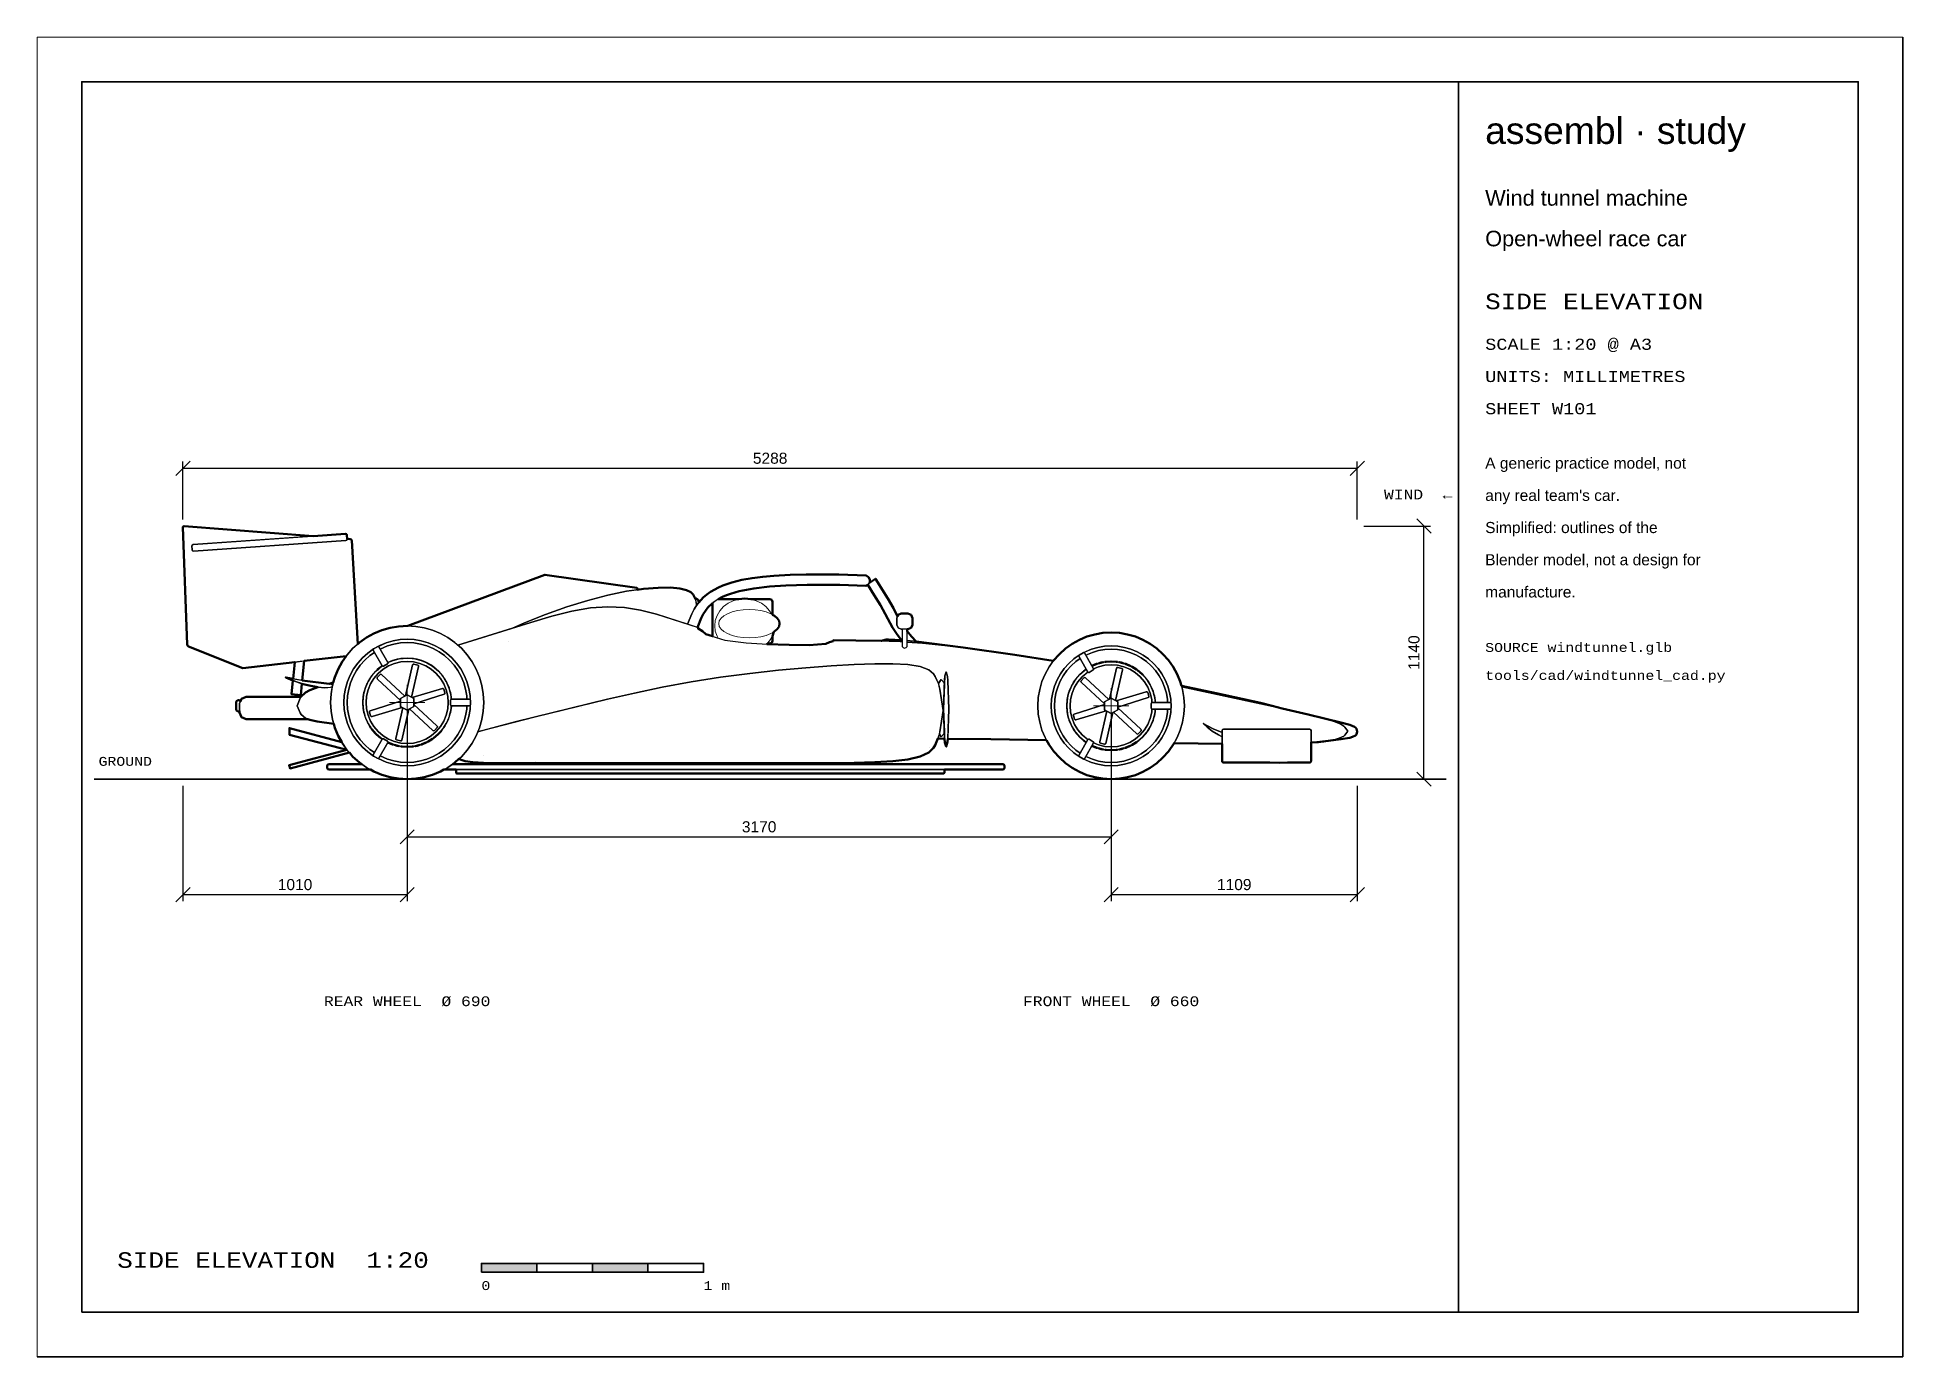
# Paper-space layout 'W101 Side elevation' of a CAD drawing. Header units: millimetres. Extents: x 0 to 420, y 0 to 297.
# The model-space entities are those that its viewports show. They can reach past a viewport. Long polylines and large blocks are cut down to what shows.
import ezdxf
from ezdxf.enums import TextEntityAlignment as Align

# ---------------------------------------------------------------- set-up
doc = ezdxf.new("R2010")
doc.units = ezdxf.units.MM
for name, color, linetype, lineweight in [('A-ANNO-DIMS', 7, 'Continuous', 18), ('A-ANNO-GRND', 8, 'Continuous', 35), ('A-ANNO-TEXT', 7, 'Continuous', 25), ('A-ANNO-TTLB', 7, 'Continuous', 35), ('CAR-BODY', 6, 'Continuous', 25), ('CAR-DRVR', 4, 'Continuous', 18), ('CAR-FLOR', 3, 'Continuous', 25), ('CAR-HALO', 5, 'Continuous', 25), ('CAR-OUTL', 7, 'Continuous', 50), ('CAR-SUSP', 9, 'Continuous', 18), ('CAR-WHEL', 8, 'Continuous', 25), ('CAR-WING', 1, 'Continuous', 25)]:
    doc.layers.add(name, color=color, linetype=linetype, lineweight=lineweight)
doc.styles.add('ASSEMBL', font='arial.ttf')
doc.styles.add('ASSEMBL-MONO', font='cour.ttf')
doc.dimstyles.new('A20', dxfattribs={"dimscale": 20, "dimtxt": 2.5, "dimasz": 2, "dimexe": 1.5, "dimexo": 1.5, "dimgap": 1, "dimtad": 1, "dimdec": 0, "dimtxsty": 'ASSEMBL', "dimtsz": 1.6, "dimcen": 2.5, "dimclrd": 256, "dimclre": 256, "dimclrt": 256, "dimazin": 3, "dimtfac": 1, "dimtmove": 0, "dimatfit": 3})

psp = doc.layouts.new('W101 Side elevation')

msp = doc.modelspace()

# ---------------------------------------------------------------- texts
at = {"layer": 'A-ANNO-TEXT', "style": 'ASSEMBL-MONO'}
for s, height, p in [('WIND  ←', 44, (2778.6, 1259.5)), ('GROUND', 40, (-3009.8, 60)), ('SIDE ELEVATION  1:20', 70, (-2925.6, -2200.2)), ('0', 40, (-1285.6, -2300.2)), ('1 m', 40, (-285.6, -2300.2))]:
    msp.add_text(s, height=height, dxfattribs=at).set_placement(p)
for s, p in [('REAR WHEEL  %%c 690', (-1620, -1000)), ('FRONT WHEEL  %%c 660', (1550, -1000))]:
    msp.add_text(s, height=44, dxfattribs=at).set_placement(p, align=Align.MIDDLE_CENTER)
at = {"layer": 'A-ANNO-TTLB'}
for s, height, style, p in [('assembl · study', 120, 'ASSEMBL', (3234.4, 2859.8)), ('Wind tunnel machine', 70, 'ASSEMBL', (3234.4, 2581.8)), ('Open-wheel race car', 70, 'ASSEMBL', (3234.4, 2398.8)), ('SIDE ELEVATION', 70, 'ASSEMBL-MONO', (3234.4, 2115.8)), ('SCALE 1:20 @ A3', 50, 'ASSEMBL-MONO', (3234.4, 1932.8)), ('UNITS: MILLIMETRES', 50, 'ASSEMBL-MONO', (3234.4, 1787.8)), ('SHEET W101', 50, 'ASSEMBL-MONO', (3234.4, 1642.8)), ('A generic practice model, not', 50, 'ASSEMBL', (3234.4, 1397.8)), ("any real team's car.", 50, 'ASSEMBL', (3234.4, 1252.8)), ('Simplified: outlines of the', 50, 'ASSEMBL', (3234.4, 1107.8)), ('Blender model, not a design for', 50, 'ASSEMBL', (3234.4, 962.8)), ('manufacture.', 50, 'ASSEMBL', (3234.4, 817.8)), ('SOURCE windtunnel.glb', 40, 'ASSEMBL-MONO', (3234.4, 572.8)), ('tools/cad/windtunnel_cad.py', 40, 'ASSEMBL-MONO', (3234.4, 446.8))]:
    msp.add_text(s, height=height, dxfattribs=dict(at, style=style)).set_placement(p)

# ---------------------------------------------------------------- dimensions: what is measured, and where the dimension line sits
at = {"layer": 'A-ANNO-DIMS'}
for base, p1, p2 in [((-2629.8, 1399.5), (-2629.8, 1139.5), (2658.6, 1139.5)), ((-1620, -260), (-1620, 345), (1550, 330)), ((-2629.8, -520), (-2629.8, 0), (-1620, 0)), ((1550, -520), (1550, 0), (2658.6, 0))]:
    msp.add_linear_dim(base=base, p1=p1, p2=p2, dimstyle='A20', dxfattribs=at).render()
msp.add_linear_dim(base=(2958.6249, 0), p1=(2658.6249, 0), p2=(2658.6249, 1139.5278), angle=90, dimstyle='A20', dxfattribs=at).render()

# ---------------------------------------------------------------- hatches: boundary and pattern name
at = {"layer": 'A-ANNO-TTLB'}
for points in [[(-1285.6, -2220.2), (-1035.6, -2220.2), (-1035.6, -2180.2), (-1285.6, -2180.2)], [(-785.6, -2220.2), (-535.6, -2220.2), (-535.6, -2180.2), (-785.6, -2180.2)]]:
    msp.add_hatch(color=7, dxfattribs=at).paths.add_polyline_path(points)

# ---------------------------------------------------------------- linework, layer by layer
at = {"layer": 'A-ANNO-DIMS'}
for p, q in [((-1620, 265), (-1620, 425)), ((-1700, 345), (-1540, 345)), ((1550, 250), (1550, 410)), ((1470, 330), (1630, 330))]:
    msp.add_line(p, q, dxfattribs=at)
at = {"layer": 'A-ANNO-GRND'}
msp.add_line((-3029.8, 0), (3058.6, 0), dxfattribs=at)
at = {"layer": 'A-ANNO-TTLB'}
for points in [[(-3285.6, -2600.2), (5114.4, -2600.2), (5114.4, 3339.8), (-3285.6, 3339.8)], [(-3085.6, -2400.2), (4914.4, -2400.2), (4914.4, 3139.8), (-3085.6, 3139.8)], [(3114.4, -2400.2), (4914.4, -2400.2), (4914.4, 3139.8), (3114.4, 3139.8)], [(-1285.6, -2220.2), (-1035.6, -2220.2), (-1035.6, -2180.2), (-1285.6, -2180.2)], [(-1035.6, -2220.2), (-785.6, -2220.2), (-785.6, -2180.2), (-1035.6, -2180.2)], [(-785.6, -2220.2), (-535.6, -2220.2), (-535.6, -2180.2), (-785.6, -2180.2)], [(-535.6, -2220.2), (-285.6, -2220.2), (-285.6, -2180.2), (-535.6, -2180.2)]]:
    msp.add_lwpolyline(points, close=True, dxfattribs=at)
at = {"layer": 'CAR-BODY'}
for points in [[(-1000, 920), (-585.9, 860.8), (-582.5, 858.9), (-584.9, 852.7), (-632.6, 845.9), (-716.7, 828.8), (-806.9, 804.8), (-901, 775), (-996.7, 740.7), (-1091.7, 703.3), (-1145.5, 680.2), (-1392, 603.2), (-1404.9, 614.7), (-1436.4, 637.1), (-1470.3, 655.8), (-1506.1, 670.6), (-1543.2, 681.4), (-1581.4, 687.8), (-1616.6, 689.8), (-1000, 920)], [(-1091.7, 703.3), (-996.7, 740.7), (-901, 775), (-806.9, 804.8), (-716.7, 828.8), (-632.6, 845.9), (-556.5, 856.7), (-490, 861.9), (-435, 862.2), (-392.6, 858.5), (-362.2, 851.2), (-342.6, 841), (-332.5, 830.9), (-322.1, 809.8), (-316.5, 782), (-327.4, 765), (-338.6, 744), (-357.9, 697.1), (-496.7, 742.5), (-568.8, 760.7), (-641.5, 772.2), (-716.3, 775.9), (-795, 770.7), (-879, 756.2), (-968.5, 733.9), (-1063.4, 705.9), (-1145.5, 680.2), (-1091.7, 703.3)], [(-1392, 603.2), (-1063.4, 705.9), (-968.5, 733.9), (-879, 756.2), (-795, 770.7), (-716.3, 775.9), (-641.5, 772.2), (-568.8, 760.7), (-496.7, 742.5), (-310, 682), (-310, 678), (-290.9, 666.2), (-274.9, 652.9), (-267.3, 650), (-190, 626.2), (-93, 614.1), (2.1, 607.8), (100.3, 604.7), (190, 603.5), (265.8, 609.6), (281, 616), (298.1, 621.2), (299.6, 624.9), (500, 623), (600, 618.9), (608.6, 618.3), (608.6, 597), (612.9, 592.1), (620, 590.2), (627.1, 592.1), (631.4, 597), (631.4, 616.6), (700.1, 611.7), (801, 601.6), (903.5, 589.1), (1115.9, 559.4), (1225, 542.5), (1289.3, 531.9), (1270.6, 505.6), (1252.7, 473.2), (1238.5, 439), (1228.3, 403.4), (1222.1, 366.9), (1220, 330), (1222.1, 293.1), (1228.3, 256.6), (1238.5, 221), (1252.7, 186.8), (1258.8, 175.7), (1008.3, 180.1), (814.8, 181.9), (819.3, 315), (815.1, 443.6), (813.7, 461.5), (807.5, 483.7), (801.2, 464.8), (799.2, 425.5), (797.5, 434), (785, 448.9), (772.2, 430.6), (757.3, 462.1), (750, 473.8), (728.4, 492.2), (689.5, 507.7), (635.1, 516.2), (566.7, 519.4), (485.5, 519.1), (392.7, 515.8), (288.9, 509.8), (175, 501.1), (52.1, 489.9), (-77.1, 475.8), (-209.4, 458.7), (-341.7, 438.1), (-471.2, 414.1), (-596.9, 387.5), (-717.8, 359.8), (-1133.6, 257.6), (-1302.1, 212.4), (-1294.4, 231.1), (-1283.6, 268.2), (-1277.2, 306.4), (-1275, 345), (-1277.2, 383.6), (-1283.6, 421.8), (-1294.4, 458.9), (-1309.2, 494.7), (-1327.9, 528.6), (-1350.3, 560.1), (-1376, 589), (-1392, 603.2)], [(-320, 814.7), (-310, 807.7), (-306.8, 794.9), (-316.5, 782), (-319.4, 799.7), (-323.4, 812.6), (-320, 814.7)], [(-320, 812.2), (-320, 812.2), (-320, 812.2), (-320, 812.2)], [(605, 745), (635, 745), (649.1, 739.1), (655, 725), (655, 695), (649.1, 680.9), (635, 675), (605, 675), (590.9, 680.9), (585, 695), (585, 725), (590.9, 739.1), (605, 745)], [(-1163.3, 618.9), (-1163.3, 618.9), (-1163.3, 618.9), (-1163.3, 618.9)], [(-1163.3, 618.9), (-1163.3, 618.9), (-1163.3, 618.9), (-1163.3, 618.9)], [(536.6, 628.1), (574.7, 628.3), (608.6, 626.1), (608.6, 618.3), (517.1, 622.3), (514.9, 623.3), (536.6, 628.1)], [(690.2, 617.8), (883.3, 592.9), (1001.4, 576), (1010.6, 574.6), (801, 601.6), (700.1, 611.7), (631.4, 616.6), (631.4, 624), (690.2, 617.8)], [(-1744, 501.3), (-1744.7, 501.4), (-1740.1, 504.6), (-1744, 501.3)], [(-1732.5, 509.9), (-1733.7, 509.1), (-1732.6, 510), (-1732.5, 509.9)], [(-1683.5, 534.5), (-1706.6, 525), (-1706.7, 525.2), (-1686.1, 533.8), (-1683.5, 534.5)], [(-1655.7, 541.5), (-1677.4, 536.3), (-1664.5, 540), (-1655.7, 541.5)], [(-1620, 545), (-1647.9, 542.8), (-1642.4, 543.7), (-1620, 545)], [(-1592.1, 542.8), (-1620, 545), (-1597.6, 543.7), (-1592.1, 542.8)], [(-1562.6, 536.3), (-1584.3, 541.5), (-1575.5, 540), (-1562.6, 536.3)], [(-1556.5, 534.5), (-1533.2, 525.2), (-1530.9, 523.9), (-1556.5, 534.5)], [(-1506.3, 509.1), (-1525.4, 520.9), (-1513.6, 514.3), (-1506.3, 509.1)], [(-1478.6, 486.4), (-1499.9, 504.6), (-1495.3, 501.4), (-1478.6, 486.4)], [(-1275.7, 220.3), (-1043.1, 280.4), (-717.8, 359.8), (-596.9, 387.5), (-471.2, 414.1), (-341.7, 438.1), (-209.4, 458.7), (-77.1, 475.8), (52.1, 489.9), (175, 501.1), (288.9, 509.8), (392.7, 515.8), (485.5, 519.1), (566.7, 519.4), (635.1, 516.2), (689.5, 507.7), (728.4, 492.2), (750, 473.8), (757.3, 462.1), (773.2, 428.5), (779.3, 405.7), (794.2, 309.7), (779.3, 212.2), (773.2, 188.8), (757.3, 153.6), (750, 141.2), (728.4, 120.6), (689.5, 101.6), (635.1, 88.7), (566.7, 80.6), (485.5, 75.8), (392.7, 73.3), (288.9, 72.4), (-1133.6, 71.7), (-1275.7, 74.1), (-1324.8, 76.9), (-1358.9, 81.4), (-1377.5, 86.4), (-1386.7, 91.6), (-1376, 101), (-1350.3, 129.9), (-1327.9, 161.4), (-1309.2, 195.3), (-1302.1, 212.4), (-1275.7, 220.3)], [(635.2, 505.7), (635.2, 505.7), (635.2, 505.7), (635.2, 505.7)], [(635.2, 505.7), (635.2, 505.7), (635.2, 505.7), (635.2, 505.7)], [(1225, 542.2), (1225, 542.2), (1225, 542.2), (1225, 542.2)], [(-1952.6, 434.8), (-1955.4, 425.1), (-1971.8, 429.3), (-1952.6, 434.8)], [(-1809.5, 408.5), (-1800.2, 431.8), (-1798.9, 434.1), (-1809.5, 408.5)], [(-1789.3, 451.4), (-1786.7, 454.5), (-1795.9, 439.6), (-1789.3, 451.4)], [(-1761.4, 486.4), (-1771.2, 475), (-1771.6, 475), (-1761.4, 486.4)], [(-1753.7, 493), (-1761.4, 486.4), (-1754.3, 492.8), (-1753.7, 493)], [(-1468.8, 475), (-1478.6, 486.4), (-1468.4, 475), (-1468.8, 475)], [(-1444.1, 439.6), (-1453.3, 454.5), (-1450.7, 451.4), (-1444.1, 439.6)], [(-1441.1, 434.1), (-1431.2, 411.1), (-1430.5, 408.5), (-1441.1, 434.1)], [(-1302.6, 476.5), (-1302.6, 476.5), (-1302.6, 476.5), (-1302.6, 476.5)], [(635.3, 501), (635.3, 501), (635.3, 501), (635.3, 501)], [(635.3, 501), (635.3, 501), (635.3, 501), (635.3, 501)], [(772.5, 432.3), (785, 448.9), (797.5, 434), (799.2, 425.5), (795.7, 315), (798.9, 213.1), (797.5, 206), (785, 191.1), (776.6, 202.2), (779.3, 212.2), (794.2, 309.7), (779.3, 405.7), (772.5, 432.3)], [(807.5, 483.7), (813.7, 461.5), (815.1, 443.6), (819.3, 315), (815.1, 186.4), (813.7, 168.5), (807.5, 146.3), (801.2, 165.2), (799.9, 183), (795.7, 315), (799.9, 447), (801.2, 464.8), (807.5, 483.7)], [(1374.1, 424.6), (1380.7, 436.4), (1385.9, 443.7), (1374.1, 424.6)], [(1390.4, 450.1), (1390.7, 450.5), (1390.7, 450.5), (1390.4, 450.1)], [(1407.5, 470.1), (1407.4, 470.1), (1408.6, 471.4), (1407.5, 470.1)], [(1408.6, 471.4), (1425.3, 486.4), (1429.9, 489.6), (1408.6, 471.4)], [(1436.3, 494.1), (1437.4, 495), (1437.5, 494.9), (1436.3, 494.1)], [(1709.5, 450.2), (1709.3, 450.5), (1709.3, 450.5), (1709.5, 450.2)], [(1709.5, 450.2), (1709.6, 450.1), (1709.5, 450.2), (1709.5, 450.2)], [(1714.1, 443.7), (1719.3, 436.4), (1725.9, 424.6), (1714.1, 443.7)], [(1866.8, 420.7), (2134.2, 363.3), (2222.2, 343.2), (2275, 330.3), (2320.2, 317.6), (1868.2, 415.6), (1866.8, 420.7)], [(-2382, 355), (-2378, 355), (-2372.3, 352.7), (-2371.1, 349.5), (-2375, 340), (-2375, 306.2), (-2378, 305), (-2382, 305), (-2387.7, 307.3), (-2390, 313), (-2390, 347), (-2387.7, 352.7), (-2382, 355)], [(-2345, 370), (-2098.6, 370), (-2102.4, 364), (-2115.8, 330.2), (-2102.4, 298.1), (-2097.2, 290.5), (-2077.5, 274.4), (-2066.8, 270), (-2345, 270), (-2366.2, 278.8), (-2375, 300), (-2375, 340), (-2366.2, 361.2), (-2345, 370)], [(-2077.5, 390.6), (-2059.1, 400.4), (-2022.6, 413.9), (-1991.4, 411.6), (-1977.6, 412), (-1957.5, 415.1), (-1962.8, 383.6), (-1965, 345), (-1962.8, 306.4), (-1956.4, 268.2), (-1950.8, 249.1), (-2025.9, 259), (-2059.1, 266.9), (-2077.5, 274.4), (-2097.2, 290.5), (-2102.4, 298.1), (-2115.8, 330.2), (-2102.4, 364), (-2097.2, 372.2), (-2077.5, 390.6)], [(-1817.8, 372.9), (-1820, 345), (-1818.7, 367.4), (-1817.8, 372.9)], [(-1820, 345), (-1820, 345), (-1820, 345), (-1820, 345)], [(-1820, 345), (-1817.8, 317.1), (-1818.7, 322.6), (-1820, 345)], [(-1811.3, 402.4), (-1816.5, 380.7), (-1815, 389.5), (-1811.3, 402.4)], [(-1425, 389.5), (-1423.5, 380.7), (-1428.7, 402.4), (-1425, 389.5)], [(-1421.3, 367.4), (-1421.2, 359.9), (-1422.2, 372.9), (-1421.3, 367.4)], [(-717.8, 359), (-717.8, 359), (-717.8, 359), (-717.8, 359)], [(-717.8, 359), (-717.8, 359), (-717.8, 359), (-717.8, 359)], [(-717.8, 349.6), (-717.8, 349.6), (-717.8, 349.6), (-717.8, 349.6)], [(-717.8, 349.6), (-717.8, 349.6), (-717.8, 349.6), (-717.8, 349.6)], [(1350, 330), (1351.3, 352.4), (1352.2, 357.9), (1350, 330)], [(1353.5, 365.7), (1355, 374.5), (1358.7, 387.4), (1353.5, 365.7)], [(1371.1, 419.1), (1360.5, 393.5), (1361.2, 396.1), (1371.1, 419.1)], [(1739.5, 393.5), (1728.9, 419.1), (1738.8, 396.1), (1739.5, 393.5)], [(1741.3, 387.4), (1745, 374.5), (1746.5, 365.7), (1741.3, 387.4)], [(1748.7, 352.4), (1749.2, 345), (1747.8, 357.9), (1748.7, 352.4)], [(1868.2, 415.6), (2321.3, 317.4), (2436.7, 291.1), (2528, 267.9), (2559.3, 258.1), (2583.7, 247.6), (2597.2, 239.1), (2602.4, 234.2), (2615.8, 215.2), (2602.4, 197.8), (2597.2, 193.6), (2577.5, 184.1), (2559.3, 179.1), (2528, 173.3), (2450, 165), (2450, 219), (2448.2, 223.2), (2444, 225), (2056, 225), (2051.8, 223.2), (2050, 219), (2050, 209.6), (2008.9, 226.3), (1964.6, 249.9), (1983.1, 233.4), (2005, 216.6), (2033.2, 199.2), (2050, 190.8), (2050, 158.5), (1833.7, 162.2), (1847.3, 186.8), (1861.5, 221), (1871.7, 256.6), (1877.9, 293.1), (1880, 330), (1877.9, 366.9), (1871.7, 403.4), (1868.2, 415.6)], [(-1816.5, 309.3), (-1811.3, 287.6), (-1815, 300.5), (-1816.5, 309.3)], [(-1805, 270.5), (-1798.9, 255.9), (-1805.5, 271), (-1805, 270.5)], [(-1439.8, 258.2), (-1441.1, 255.9), (-1434.5, 271), (-1439.8, 258.2)], [(-1428.7, 287.6), (-1423.5, 309.3), (-1425, 300.5), (-1428.7, 287.6)], [(-1420.8, 330), (-1422.2, 317.1), (-1421.2, 330.1), (-1420.8, 330)], [(-833.3, 324.2), (-833.3, 324.2), (-833.3, 324.2), (-833.3, 324.2)], [(-833.3, 324.2), (-833.3, 324.2), (-833.3, 324.2), (-833.3, 324.2)], [(1350, 330), (1350, 330), (1350, 330), (1350, 330)], [(1352.2, 302.1), (1351.3, 307.6), (1350, 330), (1352.2, 302.1)], [(1358.7, 272.6), (1355, 285.5), (1353.5, 294.3), (1358.7, 272.6)], [(1360.5, 266.5), (1371.1, 240.9), (1361.2, 263.9), (1360.5, 266.5)], [(1728.9, 240.9), (1739.5, 266.5), (1738.8, 263.9), (1728.9, 240.9)], [(1746.5, 294.3), (1745, 285.5), (1741.3, 272.6), (1746.5, 294.3)], [(1747.8, 302.1), (1748.8, 315), (1749.2, 315), (1748.7, 307.6), (1747.8, 302.1)], [(2293.2, 323.6), (2293.2, 323.6), (2293.2, 323.6), (2293.2, 323.6)], [(2293.3, 324.5), (2293.3, 324.5), (2293.3, 324.5), (2293.3, 324.5)], [(2502.7, 274.7), (2606.7, 248.8), (2637.1, 239.3), (2645.6, 235.4), (2650, 232.3), (2654.6, 226.7), (2658.6, 214), (2654.6, 201.6), (2650, 196.2), (2637.1, 190), (2606.7, 183.2), (2506.7, 169.2), (2483.1, 166.6), (2462.3, 166.1), (2528, 173.3), (2559.3, 179.1), (2577.5, 184.1), (2597.2, 193.6), (2602.4, 197.8), (2615.8, 215.2), (2602.4, 234.2), (2597.2, 239.1), (2583.7, 247.6), (2559.3, 258.1), (2502.7, 274.7)], [(-1786.5, 235), (-1789.3, 238.6), (-1795.9, 250.4), (-1786.5, 235)], [(-1467.7, 216.3), (-1460.4, 224.9), (-1463.6, 220.3), (-1467.7, 216.3)], [(-1455.9, 231.3), (-1444.1, 250.4), (-1450.7, 238.6), (-1455.9, 231.3)], [(770.2, 182.3), (776.6, 202.2), (785, 191.1), (797.5, 206), (798.9, 213.1), (800, 182), (770.2, 182.3)], [(1385.9, 216.3), (1380.7, 223.6), (1374.1, 235.4), (1385.9, 216.3)], [(1408.6, 188.6), (1393.6, 205.3), (1390.4, 209.9), (1408.6, 188.6)], [(1428.2, 171.8), (1425.3, 173.6), (1408.6, 188.6), (1428.2, 171.8)], [(1691.4, 188.6), (1674.7, 173.6), (1670.1, 170.4), (1691.4, 188.6)], [(1709.6, 209.9), (1706.4, 205.3), (1691.4, 188.6), (1709.6, 209.9)], [(1725.9, 235.4), (1719.3, 223.6), (1714.1, 216.3), (1725.9, 235.4)], [(2559.2, 177.2), (2559.2, 177.2), (2559.2, 177.2), (2559.2, 177.2)], [(-1275.7, 106.1), (-1275.7, 106.1), (-1275.7, 106.1), (-1275.7, 106.1)], [(730.4, 141.7), (730.4, 141.7), (730.4, 141.7), (730.4, 141.7)], [(-1043.1, 78.7), (-1043.1, 78.7), (-1043.1, 78.7), (-1043.1, 78.7)], [(-471.2, 77.1), (-471.2, 77.1), (-471.2, 77.1), (-471.2, 77.1)]]:
    msp.add_lwpolyline(points, close=True, dxfattribs=at)
at = {"layer": 'CAR-DRVR'}
for points in [[(-126.9, 810), (-151.7, 803.2), (-175, 791.9), (-195.5, 776.6), (-212.2, 758.1), (-224.7, 736.9), (-232.4, 713.9), (-235, 690), (-232.4, 666.1), (-224.7, 643.1), (-220.1, 635.3), (-245, 643.1), (-245, 792.3), (-219.6, 810), (-126.9, 810)], [(-232.4, 713.9), (-224.7, 736.9), (-212.2, 758.1), (-195.5, 776.6), (-175, 791.9), (-151.7, 803.2), (-126.3, 810.1), (-100, 812.5), (-73.7, 810.1), (-48.3, 803.2), (-25, 791.9), (-4.5, 776.6), (12.2, 758.1), (21.5, 742.4), (-3.8, 752.8), (-27.5, 758.7), (-53.2, 762.3), (-80, 763.5), (-106.8, 762.3), (-132.5, 758.7), (-156.2, 752.8), (-177, 744.9), (-194, 735.3), (-206.7, 724.3), (-214.5, 712.4), (-217.2, 700), (-214.5, 687.6), (-206.7, 675.7), (-194, 664.7), (-177, 655.1), (-156.2, 647.2), (-132.5, 641.3), (-106.8, 637.7), (-80, 636.5), (-53.2, 637.7), (-27.5, 641.3), (-3.8, 647.2), (17, 655.1), (31.5, 663.3), (24.7, 643.1), (12.2, 621.9), (-0.4, 607.9), (-93, 614.1), (-190, 626.2), (-220.1, 635.3), (-224.7, 643.1), (-232.4, 666.1), (-235, 690), (-232.4, 713.9)], [(-194, 735.3), (-177, 744.9), (-156.2, 752.8), (-132.5, 758.7), (-106.8, 762.3), (-80, 763.5), (-53.2, 762.3), (-27.5, 758.7), (-3.8, 752.8), (17, 744.9), (34, 735.3), (46.7, 724.3), (54.5, 712.4), (57.2, 700), (54.5, 687.6), (46.7, 675.7), (34, 664.7), (17, 655.1), (-3.8, 647.2), (-27.5, 641.3), (-53.2, 637.7), (-80, 636.5), (-106.8, 637.7), (-132.5, 641.3), (-156.2, 647.2), (-177, 655.1), (-194, 664.7), (-206.7, 675.7), (-214.5, 687.6), (-217.2, 700), (-214.5, 712.4), (-206.7, 724.3), (-194, 735.3)], [(-124.3, 810.1), (-124.3, 810.1), (-124.3, 810.1), (-124.3, 810.1)], [(13, 810), (21.5, 806.5), (25, 798), (25, 740.4), (21.5, 742.4), (12.2, 758.1), (-4.5, 776.6), (-25, 791.9), (-48.3, 803.2), (-73.1, 810), (13, 810)], [(-191.9, 735.3), (-191.9, 735.3), (-191.9, 735.3), (-191.9, 735.3)], [(-191.9, 735.3), (-191.9, 735.3), (-191.9, 735.3), (-191.9, 735.3)], [(-169.6, 655.1), (-169.6, 655.1), (-169.6, 655.1), (-169.6, 655.1)], [(-169.6, 655.1), (-169.6, 655.1), (-169.6, 655.1), (-169.6, 655.1)], [(-169.6, 655.1), (-169.6, 655.1), (-169.6, 655.1), (-169.6, 655.1)], [(-169.6, 655.1), (-169.6, 655.1), (-169.6, 655.1), (-169.6, 655.1)], [(25, 622), (21.5, 613.5), (13, 610), (1.4, 610), (12.2, 621.9), (25, 643.9), (25, 622)]]:
    msp.add_lwpolyline(points, close=True, dxfattribs=at)
at = {"layer": 'CAR-FLOR'}
for points in [[(-2150, 200), (-2150, 230), (-1914.9, 166.5), (-1891.1, 131.8), (-2150, 200)], [(-2151.5, 62.4), (-1891.1, 131.8), (-1880.2, 119.2), (-2147.6, 47.9), (-2151.5, 62.4)], [(-1824.9, 68), (-1803.6, 52.9), (-1785.7, 43), (-1972, 43), (-1977.7, 45.3), (-1980, 51), (-1980, 60), (-1977.7, 65.7), (-1972, 68), (-1824.9, 68)], [(-1415.1, 68), (1062, 68), (1067.4, 65.7), (1070, 60), (1070, 51), (1067.4, 45.3), (1062, 43), (-1454.3, 43), (-1436.4, 52.9), (-1415.1, 68)], [(799.2, 43), (800, 29), (798.8, 26.2), (796, 25), (-1396, 25), (-1398.8, 26.2), (-1400, 29), (-1399.2, 43), (799.2, 43)]]:
    msp.add_lwpolyline(points, close=True, dxfattribs=at)
at = {"layer": 'CAR-HALO'}
for points in [[(-357.9, 697.1), (-338.6, 744), (-327.4, 765), (-315.2, 784), (-302, 801.1), (-286.7, 817.4), (-271.3, 831.1), (-254.8, 843.2), (-237.3, 853.9), (-199.3, 871.8), (-157.8, 885.9), (-113.4, 896.7), (-42.7, 908.2), (30.7, 915.3), (129.3, 920.6), (223.1, 922.5), (340, 921.3), (447, 916.2), (457.5, 909.6), (463.2, 898.5), (462.7, 886.1), (456, 875.7), (445, 869.9), (373, 873.8), (291.3, 875.7), (204.9, 875.7), (133.7, 874), (60.2, 870.4), (-12.7, 864.5), (-59.4, 858.6), (-103.9, 850.8), (-145.2, 840.7), (-182.6, 828.1), (-215.3, 812.7), (-243, 794.1), (-265.8, 772), (-286.6, 742.4), (-296.2, 724.5), (-313.2, 683), (-357.9, 697.1)], [(461.5, 884.4), (488.3, 902.2), (532.8, 832.7), (564.6, 777.9), (588.3, 732.9), (585, 725), (585, 695), (590.9, 680.9), (605, 675), (608.6, 675), (608.6, 626.1), (606.6, 626.2), (592.8, 643.7), (565.9, 683.1), (511.4, 782.6), (483.6, 828.5), (453.9, 874.5), (456, 875.7), (461.5, 884.4)], [(561.5, 748.8), (561.5, 748.8), (561.5, 748.8), (561.5, 748.8)], [(631.4, 665.7), (650.5, 642.4), (671.4, 619.8), (631.4, 624), (631.4, 665.7)]]:
    msp.add_lwpolyline(points, close=True, dxfattribs=at)
at = {"layer": 'CAR-OUTL'}
for points in [[(-1930.8, 195.3), (-1945.6, 231.1), (-1950.8, 249.1), (-2025.9, 259), (-2059.1, 266.9), (-2066.8, 270), (-2345, 270), (-2366.2, 278.8), (-2375, 300), (-2375, 306.2), (-2382, 305), (-2387.7, 307.3), (-2390, 313), (-2390, 347), (-2387.7, 352.7), (-2382, 355), (-2378, 355), (-2372.3, 352.7), (-2371.1, 349.5), (-2366.2, 361.2), (-2345, 370), (-2098.6, 370), (-2077.5, 390.6), (-2059.1, 400.4), (-2022.6, 413.9), (-2061.5, 420.9), (-2094, 429.7), (-2099.2, 377.9), (-2140.8, 382.1), (-2134.6, 444.1), (-2166.7, 458.2), (-2133.9, 451.6), (-2126.3, 527), (-2360, 500), (-2604.4, 597.8), (-2608.5, 601), (-2610.2, 606), (-2629.8, 1134), (-2628.2, 1138.1), (-2624, 1139.5), (-2044, 1093.7), (-1897.9, 1104), (-1893.5, 1102.5), (-1891.5, 1098.4), (-1890.3, 1081.6), (-1876, 1080.5), (-1871.6, 1078.4), (-1869.7, 1074), (-1842.8, 607.9), (-1835.1, 614.7), (-1803.6, 637.1), (-1769.7, 655.8), (-1733.9, 670.6), (-1696.8, 681.4), (-1658.6, 687.8), (-1616.6, 689.8), (-1000, 920), (-585.9, 860.8), (-582.5, 858.9), (-584.9, 852.7), (-556.5, 856.7), (-490, 861.9), (-435, 862.2), (-392.6, 858.5), (-362.2, 851.2), (-342.6, 841), (-332.5, 830.9), (-323.4, 812.6), (-320, 814.7), (-310, 807.7), (-306.8, 794.9), (-286.7, 817.4), (-271.3, 831.1), (-254.8, 843.2), (-218.8, 863.4), (-199.3, 871.8), (-157.8, 885.9), (-113.4, 896.7), (-66.7, 904.9), (-18.5, 911), (30.7, 915.3), (104.8, 919.6), (177.2, 921.9), (323.3, 921.7), (447, 916.2), (457.5, 909.6), (463.2, 898.5), (462.7, 886.1), (461.5, 884.4), (488.3, 902.2), (544, 813.9), (569.4, 769.3), (588.3, 732.9), (590.9, 739.1), (605, 745), (635, 745), (649.1, 739.1), (655, 725), (655, 695), (649.1, 680.9), (635, 675), (631.4, 675), (631.4, 665.7), (650.5, 642.4), (671.4, 619.8), (883.3, 592.9), (1115.9, 559.4), (1289.3, 531.9), (1316.7, 563.3), (1344.2, 588), (1374.4, 609.4), (1406.8, 627.3), (1441, 641.5), (1476.6, 651.7), (1513.1, 657.9), (1550, 660), (1586.9, 657.9), (1623.4, 651.7), (1659, 641.5), (1693.2, 627.3), (1725.6, 609.4), (1755.8, 588), (1783.3, 563.3), (1808, 535.8), (1829.4, 505.6), (1847.3, 473.2), (1861.5, 439), (1866.8, 420.7), (2023, 387.6), (2222.2, 343.2), (2275, 330.3), (2320.2, 317.6), (2436.7, 291.1), (2584.5, 254.8), (2624.2, 243.7), (2645.6, 235.4), (2650, 232.3), (2654.6, 226.7), (2658.6, 214), (2654.6, 201.6), (2650, 196.2), (2637.1, 190), (2624.2, 186.6), (2584.5, 179.6), (2506.7, 169.2), (2483.1, 166.6), (2450, 165), (2450, 81), (2448.2, 76.8), (2444, 75), (2343.6, 75), (2306, 72.9), (2264.7, 75), (2056, 75), (2051.8, 76.8), (2050, 81), (2050, 158.5), (1833.7, 162.2), (1808, 124.2), (1783.3, 96.7), (1755.8, 72), (1725.6, 50.6), (1693.2, 32.7), (1659, 18.5), (1623.4, 8.3), (1586.9, 2.1), (1550, 0), (1513.1, 2.1), (1476.6, 8.3), (1441, 18.5), (1406.8, 32.7), (1374.4, 50.6), (1344.2, 72), (1316.7, 96.7), (1292, 124.2), (1270.6, 154.4), (1258.8, 175.7), (1008.3, 180.1), (814.8, 181.9), (813.7, 168.5), (807.5, 146.3), (801.2, 165.2), (800, 182), (770.2, 182.3), (757.3, 153.6), (750, 141.2), (728.4, 120.6), (689.5, 101.6), (635.1, 88.7), (566.7, 80.6), (485.5, 75.8), (392.7, 73.3), (288.9, 72.4), (-1133.6, 71.7), (-1275.7, 74.1), (-1324.8, 76.9), (-1358.9, 81.4), (-1377.5, 86.4), (-1386.7, 91.6), (-1404.9, 75.3), (-1415.1, 68), (1062, 68), (1067.4, 65.7), (1070, 60), (1070, 51), (1067.4, 45.3), (1062, 43), (799.2, 43), (800, 29), (798.8, 26.2), (796, 25), (-1396, 25), (-1398.8, 26.2), (-1400, 29), (-1399.2, 43), (-1454.3, 43), (-1470.3, 34.2), (-1506.1, 19.4), (-1543.2, 8.6), (-1581.4, 2.2), (-1620, 0), (-1658.6, 2.2), (-1696.8, 8.6), (-1733.9, 19.4), (-1769.7, 34.2), (-1785.7, 43), (-1972, 43), (-1977.7, 45.3), (-1980, 51), (-1980, 60), (-1977.7, 65.7), (-1972, 68), (-1824.9, 68), (-1835.1, 75.3), (-1864, 101), (-1880.2, 119.2), (-2147.6, 47.9), (-2151.5, 62.4), (-1891.1, 131.8), (-2150, 200), (-2150, 230), (-1914.9, 166.5), (-1930.8, 195.3)], [(21.5, 806.5), (25, 798), (25, 740.4), (34, 735.3), (46.7, 724.3), (54.5, 712.4), (57.2, 700), (54.5, 687.6), (46.7, 675.7), (31.5, 663.3), (25, 643.9), (25, 622), (21.5, 613.5), (13, 610), (1.4, 610), (-0.4, 607.9), (100.3, 604.7), (190, 603.5), (265.8, 609.6), (281, 616), (298.1, 621.2), (299.6, 624.9), (400, 624.6), (517.1, 622.3), (514.9, 623.3), (536.6, 628.1), (547, 628.9), (606.6, 626.2), (587.1, 651.5), (565.9, 683.1), (511.4, 782.6), (483.6, 828.5), (453.9, 874.5), (445, 869.9), (329, 875.1), (181.6, 875.3), (84.8, 871.8), (11.4, 866.8), (-59.4, 858.6), (-125, 846.1), (-164.4, 834.7), (-182.6, 828.1), (-199.6, 820.7), (-219.6, 810), (-126.9, 810), (-100, 812.5), (-73.1, 810), (13, 810), (21.5, 806.5)], [(-320, 812.2), (-320, 812.2), (-320, 812.2), (-320, 812.2)], [(-245, 792.3), (-265.8, 772), (-286.6, 742.4), (-296.2, 724.5), (-313.2, 683), (-310, 682), (-310, 678), (-290.9, 666.2), (-274.9, 652.9), (-245, 643.1), (-245, 792.3)], [(561.5, 748.8), (561.5, 748.8), (561.5, 748.8), (561.5, 748.8)], [(1362, 594.9), (1362, 594.9), (1362, 594.9), (1362, 594.9)], [(-1912.1, 528.6), (-1894.2, 553.7), (-2083.8, 531.9), (-2092.5, 444.6), (-1971.8, 429.3), (-1952.6, 434.8), (-1945.6, 458.9), (-1930.8, 494.7), (-1912.1, 528.6)], [(1225, 542.2), (1225, 542.2), (1225, 542.2), (1225, 542.2)], [(1486.5, 519.5), (1483.9, 518.8), (1463.3, 510.2), (1463.4, 510), (1486.5, 519.5)], [(1505.5, 525), (1492.6, 521.3), (1514.3, 526.5), (1505.5, 525)], [(1527.6, 528.7), (1522.1, 527.8), (1550, 530), (1527.6, 528.7)], [(1572.4, 528.7), (1550, 530), (1577.9, 527.8), (1572.4, 528.7)], [(1594.5, 525), (1585.7, 526.5), (1607.4, 521.3), (1594.5, 525)], [(1639.1, 508.9), (1616.1, 518.8), (1613.5, 519.5), (1639.1, 508.9)], [(1656.4, 499.3), (1644.6, 505.9), (1663.7, 494.1), (1656.4, 499.3)], [(-1753.7, 493), (-1744.7, 501.4), (-1754.3, 492.8), (-1753.7, 493)], [(1674.7, 486.4), (1670.1, 489.6), (1691.4, 471.4), (1674.7, 486.4)], [(1691.4, 471.4), (1692.5, 470.1), (1692.6, 470.1), (1691.4, 471.4)], [(1691.4, 471.4), (1691.4, 471.4), (1691.4, 471.4), (1691.4, 471.4)], [(2293.2, 323.6), (2293.2, 323.6), (2293.2, 323.6), (2293.2, 323.6)], [(2293.3, 324.5), (2293.3, 324.5), (2293.3, 324.5), (2293.3, 324.5)], [(-1784.1, 231.3), (-1786.5, 235), (-1786.8, 235.1), (-1784.1, 231.3)], [(-1761.4, 203.6), (-1779.6, 224.9), (-1776.4, 220.3), (-1761.4, 203.6)], [(-1740.1, 185.4), (-1761.4, 203.6), (-1744.7, 188.6), (-1740.1, 185.4)], [(-1732.5, 180.1), (-1733.7, 180.9), (-1732.6, 180), (-1732.5, 180.1)], [(-1506.3, 180.9), (-1525.4, 169.1), (-1513.6, 175.7), (-1506.3, 180.9)], [(-1478.6, 203.6), (-1499.9, 185.4), (-1495.3, 188.6), (-1478.6, 203.6)], [(-1478.6, 203.6), (-1467.2, 216.3), (-1467.7, 216.3), (-1478.6, 203.6)], [(1429.9, 170.4), (1428.2, 171.8), (1427.9, 171.8), (1429.9, 170.4)], [(2559.2, 177.2), (2559.2, 177.2), (2559.2, 177.2), (2559.2, 177.2)], [(-1686.1, 156.2), (-1683.5, 155.5), (-1706.7, 164.8), (-1686.1, 156.2)], [(-1655.7, 148.5), (-1677.4, 153.7), (-1664.5, 150), (-1655.7, 148.5)], [(-1620, 145), (-1647.9, 147.2), (-1642.4, 146.3), (-1620, 145)], [(-1592.1, 147.2), (-1620, 145), (-1597.6, 146.3), (-1592.1, 147.2)], [(-1562.6, 153.7), (-1584.3, 148.5), (-1575.5, 150), (-1562.6, 153.7)], [(-1553.9, 156.2), (-1530.9, 166.1), (-1556.5, 155.5), (-1553.9, 156.2)], [(1436.3, 165.9), (1437.4, 165), (1437.5, 165.1), (1436.3, 165.9)], [(1483.9, 141.2), (1486.5, 140.5), (1463.3, 149.8), (1483.9, 141.2)], [(1505.5, 135), (1514.3, 133.5), (1492.6, 138.7), (1505.5, 135)], [(1527.6, 131.3), (1550, 130), (1522.1, 132.2), (1527.6, 131.3)], [(1572.4, 131.3), (1577.9, 132.2), (1550, 130), (1572.4, 131.3)], [(1594.5, 135), (1607.4, 138.7), (1585.7, 133.5), (1594.5, 135)], [(1613.5, 140.5), (1616.1, 141.2), (1639.1, 151.1), (1613.5, 140.5)], [(1656.4, 160.7), (1663.7, 165.9), (1644.6, 154.1), (1656.4, 160.7)], [(1459, 14.3), (1459, 14.3), (1459, 14.3), (1459, 14.3)], [(1641, 14.3), (1641, 14.3), (1641, 14.3), (1641, 14.3)]]:
    msp.add_lwpolyline(points, close=True, dxfattribs=at)
at = {"layer": 'CAR-SUSP'}
for points in [[(608.6, 597), (608.6, 675), (631.4, 675), (631.4, 597), (627.1, 592.1), (620, 590.2), (612.9, 592.1), (608.6, 597)], [(-1787.1, 454.6), (-1784.1, 458.7), (-1786.7, 454.5), (-1787.1, 454.6)], [(-1771.2, 475), (-1779.6, 465.1), (-1776.4, 469.7), (-1771.2, 475)], [(-1468.8, 475), (-1463.6, 469.7), (-1460.4, 465.1), (-1468.8, 475)], [(-1453.3, 454.5), (-1455.9, 458.7), (-1452.9, 454.6), (-1453.3, 454.5)], [(1407.5, 470.1), (1390.7, 450.5), (1390.7, 450.5), (1393.6, 454.7), (1407.5, 470.1)], [(1692.6, 470.1), (1706.4, 454.7), (1709.3, 450.5), (1709.3, 450.5), (1692.6, 470.1)], [(-1805, 270.5), (-1808.8, 278.9), (-1809.5, 281.5), (-1805, 270.5)], [(-1435, 270.5), (-1430.5, 281.5), (-1434.5, 271), (-1435, 270.5)]]:
    msp.add_lwpolyline(points, close=True, dxfattribs=at)
at = {"layer": 'CAR-WHEL'}
for points in [[(-1945.6, 458.9), (-1930.8, 494.7), (-1912.1, 528.6), (-1889.7, 560.1), (-1864, 589), (-1835.1, 614.7), (-1803.6, 637.1), (-1769.7, 655.8), (-1733.9, 670.6), (-1696.8, 681.4), (-1658.6, 687.8), (-1620, 690), (-1581.4, 687.8), (-1543.2, 681.4), (-1506.1, 670.6), (-1470.3, 655.8), (-1436.4, 637.1), (-1404.9, 614.7), (-1376, 589), (-1350.3, 560.1), (-1327.9, 528.6), (-1309.2, 494.7), (-1294.4, 458.9), (-1283.6, 421.8), (-1277.2, 383.6), (-1275, 345), (-1277.2, 306.4), (-1283.6, 268.2), (-1294.4, 231.1), (-1309.2, 195.3), (-1327.9, 161.4), (-1350.3, 129.9), (-1376, 101), (-1404.9, 75.3), (-1436.4, 52.9), (-1470.3, 34.2), (-1506.1, 19.4), (-1543.2, 8.6), (-1581.4, 2.2), (-1620, 0), (-1658.6, 2.2), (-1696.8, 8.6), (-1733.9, 19.4), (-1769.7, 34.2), (-1803.6, 52.9), (-1835.1, 75.3), (-1864, 101), (-1889.7, 129.9), (-1912.1, 161.4), (-1930.8, 195.3), (-1945.6, 231.1), (-1956.4, 268.2), (-1962.8, 306.4), (-1965, 345), (-1962.8, 383.6), (-1956.4, 421.8), (-1945.6, 458.9)], [(-1751.3, 92.5), (-1714.1, 76), (-1683.4, 67.1), (-1651.9, 61.8), (-1620, 60), (-1588.1, 61.8), (-1556.6, 67.1), (-1525.9, 76), (-1496.3, 88.2), (-1468.4, 103.7), (-1442.3, 122.2), (-1418.5, 143.5), (-1397.2, 167.3), (-1378.7, 193.4), (-1363.2, 221.3), (-1351, 250.9), (-1342.1, 281.6), (-1336.8, 313.1), (-1335, 334), (-1335, 356), (-1336.8, 376.9), (-1342.1, 408.4), (-1351, 439.1), (-1363.2, 468.7), (-1378.7, 496.6), (-1397.2, 522.7), (-1418.5, 546.5), (-1442.3, 567.8), (-1468.4, 586.3), (-1496.3, 601.8), (-1525.9, 614), (-1556.6, 622.9), (-1588.1, 628.2), (-1620, 630), (-1651.9, 628.2), (-1683.4, 622.9), (-1714.1, 614), (-1743.7, 601.8), (-1772, 586.3), (-1797.7, 567.8), (-1821.5, 546.5), (-1842.8, 522.7), (-1861.3, 496.6), (-1876.8, 468.7), (-1889, 439.1), (-1897.9, 408.4), (-1903.2, 376.9), (-1905, 345), (-1903.2, 313.1), (-1897.9, 281.6), (-1889, 250.9), (-1876.8, 221.3), (-1861.3, 193.4), (-1842.8, 167.3), (-1821.5, 143.5), (-1797.7, 122.2), (-1772, 103.7), (-1751.3, 92.5)], [(-1772, 586.3), (-1753, 597.3), (-1749.9, 597.7), (-1747.5, 595.9), (-1706.5, 524.8), (-1706.1, 521.8), (-1708, 519.4), (-1727, 508.4), (-1730.1, 508), (-1732.5, 509.8), (-1773.5, 580.9), (-1773.9, 583.9), (-1772, 586.3)], [(-1751.3, 597.5), (-1714.1, 614), (-1683.4, 622.9), (-1651.9, 628.2), (-1620, 630), (-1588.1, 628.2), (-1556.6, 622.9), (-1525.9, 614), (-1496.3, 601.8), (-1468.4, 586.3), (-1442.3, 567.8), (-1418.5, 546.5), (-1397.2, 522.7), (-1378.7, 496.6), (-1363.2, 468.7), (-1351, 439.1), (-1342.1, 408.4), (-1336.8, 376.9), (-1335.7, 357.7), (-1339, 360), (-1350.8, 360), (-1351.7, 375.2), (-1356.8, 405.1), (-1365.2, 434.2), (-1376.7, 462.1), (-1391.4, 488.6), (-1408.9, 513.3), (-1429.1, 535.9), (-1451.7, 556.1), (-1476.4, 573.6), (-1502.9, 588.3), (-1530.8, 599.8), (-1559.9, 608.2), (-1589.8, 613.3), (-1620, 615), (-1650.2, 613.3), (-1680.1, 608.2), (-1709.2, 599.8), (-1741.7, 585.8), (-1747.5, 595.9), (-1751.3, 597.5)], [(-1686.1, 533.8), (-1706.7, 525.2), (-1741.7, 585.8), (-1709.2, 599.8), (-1680.1, 608.2), (-1650.2, 613.3), (-1620, 615), (-1589.8, 613.3), (-1559.9, 608.2), (-1530.8, 599.8), (-1502.9, 588.3), (-1476.4, 573.6), (-1451.7, 556.1), (-1429.1, 535.9), (-1408.9, 513.3), (-1391.4, 488.6), (-1376.7, 462.1), (-1365.2, 434.2), (-1356.8, 405.1), (-1351.7, 375.2), (-1350.8, 360), (-1420.8, 360), (-1425, 389.5), (-1431.2, 411.1), (-1439.8, 431.8), (-1450.7, 451.4), (-1463.6, 469.7), (-1478.6, 486.4), (-1495.3, 501.4), (-1513.6, 514.3), (-1533.2, 525.2), (-1553.9, 533.8), (-1575.5, 540), (-1597.6, 543.7), (-1620, 545), (-1642.4, 543.7), (-1664.5, 540), (-1686.1, 533.8)], [(1238.5, 439), (1252.7, 473.2), (1270.6, 505.6), (1292, 535.8), (1316.7, 563.3), (1344.2, 588), (1374.4, 609.4), (1406.8, 627.3), (1441, 641.5), (1476.6, 651.7), (1513.1, 657.9), (1550, 660), (1586.9, 657.9), (1623.4, 651.7), (1659, 641.5), (1693.2, 627.3), (1725.6, 609.4), (1755.8, 588), (1783.3, 563.3), (1808, 535.8), (1829.4, 505.6), (1847.3, 473.2), (1861.5, 439), (1871.7, 403.4), (1877.9, 366.9), (1880, 330), (1877.9, 293.1), (1871.7, 256.6), (1861.5, 221), (1847.3, 186.8), (1829.4, 154.4), (1808, 124.2), (1783.3, 96.7), (1755.8, 72), (1725.6, 50.6), (1693.2, 32.7), (1659, 18.5), (1623.4, 8.3), (1586.9, 2.1), (1550, 0), (1513.1, 2.1), (1476.6, 8.3), (1441, 18.5), (1406.8, 32.7), (1374.4, 50.6), (1344.2, 72), (1316.7, 96.7), (1292, 124.2), (1270.6, 154.4), (1252.7, 186.8), (1238.5, 221), (1228.3, 256.6), (1222.1, 293.1), (1220, 330), (1222.1, 366.9), (1228.3, 403.4), (1238.5, 439)], [(1424.5, 90.7), (1460.8, 75.2), (1489.9, 66.8), (1519.8, 61.7), (1550, 60), (1580.2, 61.7), (1610.1, 66.8), (1639.2, 75.2), (1667.1, 86.7), (1693.6, 101.4), (1718.3, 118.9), (1740.9, 139.1), (1761.1, 161.7), (1778.6, 186.4), (1793.3, 212.9), (1804.8, 240.8), (1813.2, 269.9), (1818.3, 299.8), (1820, 319), (1820, 341), (1818.3, 360.2), (1813.2, 390.1), (1804.8, 419.2), (1793.3, 447.1), (1778.6, 473.6), (1761.1, 498.3), (1740.9, 520.9), (1718.3, 541.1), (1693.6, 558.6), (1667.1, 573.3), (1639.2, 584.8), (1610.1, 593.2), (1580.2, 598.3), (1550, 600), (1519.8, 598.3), (1489.9, 593.2), (1460.8, 584.8), (1424.5, 569.3), (1405.5, 558.3), (1381.7, 541.1), (1359.1, 520.9), (1338.9, 498.3), (1321.4, 473.6), (1306.7, 447.1), (1295.2, 419.2), (1286.8, 390.1), (1281.7, 360.2), (1280, 330), (1281.7, 299.8), (1286.8, 269.9), (1295.2, 240.8), (1306.7, 212.9), (1321.4, 186.4), (1338.9, 161.7), (1359.1, 139.1), (1381.7, 118.9), (1405.5, 101.7), (1424.5, 90.7)], [(1362, 594.9), (1362, 594.9), (1362, 594.9), (1362, 594.9)], [(1426.1, 569.5), (1460.8, 584.8), (1489.9, 593.2), (1519.8, 598.3), (1550, 600), (1580.2, 598.3), (1610.1, 593.2), (1639.2, 584.8), (1667.1, 573.3), (1693.6, 558.6), (1718.3, 541.1), (1740.9, 520.9), (1761.1, 498.3), (1778.6, 473.6), (1793.3, 447.1), (1804.8, 419.2), (1813.2, 390.1), (1818.3, 360.2), (1819.3, 342.7), (1816, 345), (1804.2, 345), (1803.4, 358.6), (1798.6, 386.7), (1790.7, 414.2), (1779.7, 440.6), (1765.9, 465.7), (1749.4, 489), (1730.3, 510.3), (1709, 529.4), (1685.7, 545.9), (1660.6, 559.7), (1634.2, 570.7), (1606.7, 578.6), (1578.6, 583.4), (1550, 585), (1521.4, 583.4), (1493.3, 578.6), (1465.8, 570.7), (1435.8, 557.8), (1430, 567.9), (1426.1, 569.5)], [(-1903.2, 376.9), (-1897.9, 408.4), (-1889, 439.1), (-1876.8, 468.7), (-1861.3, 496.6), (-1842.8, 522.7), (-1821.5, 546.5), (-1797.7, 567.8), (-1772.5, 585.7), (-1773.9, 583.9), (-1773.5, 580.9), (-1767.7, 570.8), (-1788.3, 556.1), (-1810.9, 535.9), (-1831.1, 513.3), (-1848.6, 488.6), (-1863.3, 462.1), (-1874.8, 434.2), (-1883.2, 405.1), (-1888.3, 375.2), (-1890, 345), (-1888.3, 314.8), (-1883.2, 284.9), (-1874.8, 255.8), (-1863.3, 227.9), (-1848.6, 201.4), (-1831.1, 176.7), (-1810.9, 154.1), (-1788.3, 133.9), (-1767.7, 119.2), (-1773.5, 109.1), (-1773.9, 106.1), (-1772.5, 104.3), (-1797.7, 122.2), (-1821.5, 143.5), (-1842.8, 167.3), (-1861.3, 193.4), (-1876.8, 221.3), (-1889, 250.9), (-1897.9, 281.6), (-1903.2, 313.1), (-1905, 345), (-1903.2, 376.9)], [(-1744.7, 501.4), (-1761.4, 486.4), (-1776.4, 469.7), (-1789.3, 451.4), (-1800.2, 431.8), (-1808.8, 411.1), (-1815, 389.5), (-1818.7, 367.4), (-1820, 345), (-1818.7, 322.6), (-1815, 300.5), (-1808.8, 278.9), (-1800.2, 258.2), (-1789.3, 238.6), (-1776.4, 220.3), (-1761.4, 203.6), (-1744.7, 188.6), (-1732.6, 180), (-1767.7, 119.2), (-1788.3, 133.9), (-1810.9, 154.1), (-1831.1, 176.7), (-1848.6, 201.4), (-1863.3, 227.9), (-1874.8, 255.8), (-1883.2, 284.9), (-1888.3, 314.8), (-1890, 345), (-1888.3, 375.2), (-1883.2, 405.1), (-1874.8, 434.2), (-1863.3, 462.1), (-1848.6, 488.6), (-1831.1, 513.3), (-1810.9, 535.9), (-1788.3, 556.1), (-1767.7, 570.8), (-1732.6, 510), (-1744.7, 501.4)], [(-1811.3, 402.4), (-1795.9, 439.6), (-1779.6, 465.1), (-1761.4, 486.4), (-1733.7, 509.1), (-1732.5, 509.9), (-1730.1, 508), (-1727, 508.4), (-1708, 519.4), (-1706.1, 521.8), (-1706.6, 525), (-1683.5, 534.5), (-1655.7, 541.5), (-1620, 545), (-1592.1, 542.8), (-1556.5, 534.5), (-1530.9, 523.9), (-1506.3, 509.1), (-1478.6, 486.4), (-1460.4, 465.1), (-1441.1, 434.1), (-1428.7, 402.4), (-1423.5, 380.7), (-1421.2, 359.9), (-1423.8, 358.8), (-1425, 356), (-1425, 334), (-1423.8, 331.2), (-1421.2, 330.1), (-1422.2, 317.1), (-1430.5, 281.5), (-1441.1, 255.9), (-1455.9, 231.3), (-1478.6, 203.6), (-1499.9, 185.4), (-1530.9, 166.1), (-1556.5, 155.5), (-1584.3, 148.5), (-1620, 145), (-1647.9, 147.2), (-1683.5, 155.5), (-1706.6, 165), (-1706.1, 168.2), (-1708, 170.6), (-1727, 181.6), (-1730.1, 182), (-1732.5, 180.1), (-1733.7, 180.9), (-1761.4, 203.6), (-1779.6, 224.9), (-1798.9, 255.9), (-1809.5, 281.5), (-1817.8, 317.1), (-1820, 345), (-1817.8, 372.9), (-1811.3, 402.4)], [(-1805, 345), (-1802.7, 373.9), (-1795.9, 402.2), (-1784.8, 429), (-1769.7, 453.7), (-1750.8, 475.8), (-1728.7, 494.7), (-1704, 509.8), (-1677.2, 520.9), (-1648.9, 527.7), (-1620, 530), (-1591.1, 527.7), (-1562.8, 520.9), (-1536, 509.8), (-1511.3, 494.7), (-1489.2, 475.8), (-1470.3, 453.7), (-1455.2, 429), (-1444.1, 402.2), (-1437.3, 373.9), (-1435, 345), (-1437.3, 316.1), (-1444.1, 287.8), (-1455.2, 261), (-1470.3, 236.3), (-1489.2, 214.2), (-1511.3, 195.3), (-1536, 180.2), (-1562.8, 169.1), (-1591.1, 162.3), (-1620, 160), (-1648.9, 162.3), (-1677.2, 169.1), (-1704, 180.2), (-1728.7, 195.3), (-1750.8, 214.2), (-1769.7, 236.3), (-1784.8, 261), (-1795.9, 287.8), (-1802.7, 316.1), (-1805, 345)], [(-1591.1, 162.3), (-1562.8, 169.1), (-1536, 180.2), (-1511.3, 195.3), (-1489.2, 214.2), (-1470.3, 236.3), (-1455.2, 261), (-1444.1, 287.8), (-1437.3, 316.1), (-1435, 345), (-1437.3, 373.9), (-1444.1, 402.2), (-1455.2, 429), (-1470.3, 453.7), (-1489.2, 475.8), (-1511.3, 494.7), (-1536, 509.8), (-1562.8, 520.9), (-1591.1, 527.7), (-1620, 530), (-1648.9, 527.7), (-1677.2, 520.9), (-1704, 509.8), (-1728.7, 494.7), (-1750.8, 475.8), (-1769.7, 453.7), (-1784.8, 429), (-1795.9, 402.2), (-1802.7, 373.9), (-1805, 345), (-1802.7, 316.1), (-1795.9, 287.8), (-1784.8, 261), (-1769.7, 236.3), (-1750.8, 214.2), (-1728.7, 195.3), (-1704, 180.2), (-1677.2, 169.1), (-1648.9, 162.3), (-1620, 160), (-1591.1, 162.3)], [(-1650, 172.4), (-1646.3, 173), (-1644, 176.1), (-1612.6, 314.3), (-1609.4, 316.1), (-1504.8, 219.2), (-1501.2, 217.9), (-1497.7, 219.5), (-1485.5, 232.7), (-1484.2, 236.3), (-1485.8, 239.7), (-1589.7, 336), (-1589.7, 339.7), (-1453.5, 381.9), (-1450.5, 384.3), (-1450.2, 388.1), (-1455.5, 405.3), (-1457.9, 408.3), (-1461.7, 408.6), (-1597.1, 366.8), (-1600.3, 368.6), (-1568.7, 507.7), (-1569.3, 511.4), (-1572.4, 513.6), (-1590, 517.6), (-1593.7, 517), (-1596, 513.9), (-1627.4, 375.7), (-1630.6, 373.9), (-1735.2, 470.8), (-1738.8, 472.1), (-1742.3, 470.5), (-1754.5, 457.3), (-1755.8, 453.7), (-1754.2, 450.3), (-1650.3, 354), (-1650.3, 350.3), (-1786.5, 308.1), (-1789.5, 305.7), (-1789.8, 301.9), (-1784.5, 284.7), (-1782.1, 281.7), (-1778.3, 281.4), (-1642.9, 323.2), (-1639.7, 321.4), (-1671.3, 182.3), (-1670.7, 178.6), (-1667.6, 176.4), (-1650, 172.4)], [(-1717.8, 514.4), (-1717.8, 514.4), (-1717.8, 514.4), (-1717.8, 514.4)], [(-1717.8, 514.4), (-1717.8, 514.4), (-1717.8, 514.4), (-1717.8, 514.4)], [(-1593.7, 517), (-1590, 517.6), (-1572.4, 513.6), (-1569.3, 511.4), (-1568.7, 507.7), (-1600.3, 368.6), (-1620, 380), (-1627.4, 375.7), (-1596, 513.9), (-1593.7, 517)], [(1281.7, 360.2), (1286.8, 390.1), (1295.2, 419.2), (1306.7, 447.1), (1321.4, 473.6), (1338.9, 498.3), (1359.1, 520.9), (1381.7, 541.1), (1404.9, 557.6), (1403.6, 555.9), (1404, 552.9), (1409.9, 542.7), (1391, 529.4), (1369.7, 510.3), (1350.6, 489), (1334.1, 465.7), (1320.3, 440.6), (1309.3, 414.2), (1301.4, 386.7), (1296.6, 358.6), (1295, 330), (1296.6, 301.4), (1301.4, 273.3), (1309.3, 245.8), (1320.3, 219.4), (1334.1, 194.3), (1350.6, 171), (1369.7, 149.7), (1391, 130.6), (1409.9, 117.3), (1404, 107.1), (1403.6, 104.1), (1404.9, 102.4), (1381.7, 118.9), (1359.1, 139.1), (1338.9, 161.7), (1321.4, 186.4), (1306.7, 212.9), (1295.2, 240.8), (1286.8, 269.9), (1281.7, 299.8), (1280, 330), (1281.7, 360.2)], [(1425.3, 486.4), (1408.6, 471.4), (1393.6, 454.7), (1380.7, 436.4), (1369.8, 416.8), (1361.2, 396.1), (1355, 374.5), (1351.3, 352.4), (1350, 330), (1351.3, 307.6), (1355, 285.5), (1361.2, 263.9), (1369.8, 243.2), (1380.7, 223.6), (1393.6, 205.3), (1408.6, 188.6), (1425.3, 173.6), (1437.4, 165), (1409.9, 117.3), (1391, 130.6), (1369.7, 149.7), (1350.6, 171), (1334.1, 194.3), (1320.3, 219.4), (1309.3, 245.8), (1301.4, 273.3), (1296.6, 301.4), (1295, 330), (1296.6, 358.6), (1301.4, 386.7), (1309.3, 414.2), (1320.3, 440.6), (1334.1, 465.7), (1350.6, 489), (1369.7, 510.3), (1391, 529.4), (1409.9, 542.7), (1437.4, 495), (1425.3, 486.4)], [(1365, 330), (1367.3, 358.9), (1374.1, 387.2), (1385.2, 414), (1400.3, 438.7), (1419.2, 460.8), (1441.3, 479.7), (1445, 481.9), (1447.4, 480), (1450.5, 480.4), (1469.5, 491.4), (1471.4, 493.8), (1471, 496.9), (1492.8, 505.9), (1521.1, 512.7), (1550, 515), (1578.9, 512.7), (1607.2, 505.9), (1634, 494.8), (1658.7, 479.7), (1680.8, 460.8), (1699.7, 438.7), (1714.8, 414), (1725.9, 387.2), (1732.7, 358.9), (1733.8, 344.9), (1731.2, 343.8), (1730, 341), (1730, 319), (1731.2, 316.2), (1733.8, 315.1), (1732.7, 301.1), (1725.9, 272.8), (1714.8, 246), (1699.7, 221.3), (1680.8, 199.2), (1658.7, 180.3), (1634, 165.2), (1607.2, 154.1), (1578.9, 147.3), (1550, 145), (1521.1, 147.3), (1492.8, 154.1), (1471, 163.1), (1471.4, 166.2), (1469.5, 168.6), (1450.5, 179.6), (1447.4, 180), (1445, 178.1), (1441.3, 180.3), (1419.2, 199.2), (1400.3, 221.3), (1385.2, 246), (1374.1, 272.8), (1367.3, 301.1), (1365, 330)], [(1405.5, 558.3), (1424.5, 569.3), (1427.6, 569.7), (1430, 567.9), (1471, 496.8), (1471.4, 493.8), (1469.5, 491.4), (1450.5, 480.4), (1447.4, 480), (1445, 481.8), (1404, 552.9), (1403.6, 555.9), (1405.5, 558.3)], [(1483.9, 518.8), (1463.3, 510.2), (1435.8, 557.8), (1465.8, 570.7), (1493.3, 578.6), (1521.4, 583.4), (1550, 585), (1578.6, 583.4), (1606.7, 578.6), (1634.2, 570.7), (1660.6, 559.7), (1685.7, 545.9), (1709, 529.4), (1730.3, 510.3), (1749.4, 489), (1765.9, 465.7), (1779.7, 440.6), (1790.7, 414.2), (1798.6, 386.7), (1803.4, 358.6), (1804.2, 345), (1749.2, 345), (1745, 374.5), (1738.8, 396.1), (1730.2, 416.8), (1719.3, 436.4), (1706.4, 454.7), (1691.4, 471.4), (1674.7, 486.4), (1656.4, 499.3), (1636.8, 510.2), (1616.1, 518.8), (1594.5, 525), (1572.4, 528.7), (1550, 530), (1527.6, 528.7), (1505.5, 525), (1483.9, 518.8)], [(1486.5, 519.5), (1522.1, 527.8), (1550, 530), (1577.9, 527.8), (1613.5, 519.5), (1639.1, 508.9), (1663.7, 494.1), (1691.4, 471.4), (1709.6, 450.1), (1725.9, 424.6), (1739.5, 393.5), (1746.5, 365.7), (1748.8, 345), (1733.8, 344.9), (1732.7, 358.9), (1725.9, 387.2), (1714.8, 414), (1699.7, 438.7), (1680.8, 460.8), (1658.7, 479.7), (1634, 494.8), (1607.2, 505.9), (1578.9, 512.7), (1550, 515), (1521.1, 512.7), (1492.8, 505.9), (1471, 496.9), (1463.4, 510), (1486.5, 519.5)], [(-1742.3, 470.5), (-1738.8, 472.1), (-1735.2, 470.8), (-1630.6, 373.9), (-1650.3, 362.5), (-1650.3, 354), (-1754.2, 450.3), (-1755.8, 453.7), (-1754.5, 457.3), (-1742.3, 470.5)], [(-1598.9, 437.6), (-1598.9, 437.6), (-1598.9, 437.6), (-1598.9, 437.6)], [(-1598.9, 437.6), (-1598.9, 437.6), (-1598.9, 437.6), (-1598.9, 437.6)], [(-1302.6, 476.5), (-1302.6, 476.5), (-1302.6, 476.5), (-1302.6, 476.5)], [(1358.7, 387.4), (1371.1, 419.1), (1390.4, 450.1), (1408.6, 471.4), (1437.5, 494.9), (1445, 481.9), (1419.2, 460.8), (1400.3, 438.7), (1385.2, 414), (1374.1, 387.2), (1367.3, 358.9), (1365, 330), (1367.3, 301.1), (1374.1, 272.8), (1385.2, 246), (1400.3, 221.3), (1419.2, 199.2), (1445, 178.1), (1437.5, 165.1), (1408.6, 188.6), (1390.4, 209.9), (1371.1, 240.9), (1360.5, 266.5), (1352.2, 302.1), (1350, 330), (1352.2, 357.9), (1358.7, 387.4)], [(1714.5, 390.3), (1712.1, 393.3), (1708.3, 393.6), (1572.9, 351.8), (1569.7, 353.6), (1601.3, 492.7), (1600.7, 496.4), (1597.6, 498.6), (1580, 502.6), (1576.3, 502), (1574, 498.9), (1542.6, 360.7), (1539.4, 358.9), (1434.8, 455.8), (1431.2, 457.1), (1427.7, 455.5), (1415.5, 442.3), (1414.2, 438.7), (1415.8, 435.3), (1519.7, 339), (1519.7, 335.3), (1383.5, 293.1), (1380.5, 290.7), (1380.2, 286.9), (1385.5, 269.7), (1387.9, 266.7), (1391.7, 266.4), (1527.1, 308.2), (1530.3, 306.4), (1498.7, 167.3), (1499.3, 163.6), (1502.4, 161.4), (1520, 157.4), (1523.7, 158), (1526, 161.1), (1557.4, 299.3), (1560.6, 301.1), (1665.2, 204.2), (1668.8, 202.9), (1672.3, 204.5), (1684.5, 217.7), (1685.8, 221.3), (1684.2, 224.7), (1580.3, 321), (1580.3, 324.7), (1716.5, 366.9), (1719.5, 369.3), (1719.8, 373.1), (1714.5, 390.3)], [(1427.7, 455.5), (1431.2, 457.1), (1434.8, 455.8), (1539.4, 358.9), (1519.7, 347.5), (1519.7, 339), (1415.8, 435.3), (1414.2, 438.7), (1415.5, 442.3), (1427.7, 455.5)], [(1576.3, 502), (1580, 502.6), (1597.6, 498.6), (1600.7, 496.4), (1601.3, 492.7), (1569.7, 353.6), (1550, 365), (1542.6, 360.7), (1574, 498.9), (1576.3, 502)], [(-1650.3, 350.3), (-1650.3, 327.5), (-1642.9, 323.2), (-1778.3, 281.4), (-1782.1, 281.7), (-1784.5, 284.7), (-1789.8, 301.9), (-1789.5, 305.7), (-1786.5, 308.1), (-1650.3, 350.3)], [(-1589.7, 327.5), (-1620, 310), (-1650.3, 327.5), (-1650.3, 362.5), (-1620, 380), (-1589.7, 362.5), (-1589.7, 327.5)], [(-1485.8, 239.7), (-1484.2, 236.3), (-1485.5, 232.7), (-1497.7, 219.5), (-1501.2, 217.9), (-1504.8, 219.2), (-1609.4, 316.1), (-1589.7, 327.5), (-1589.7, 336), (-1485.8, 239.7)], [(-1461.7, 408.6), (-1457.9, 408.3), (-1455.5, 405.3), (-1450.2, 388.1), (-1450.5, 384.3), (-1453.5, 381.9), (-1589.7, 339.7), (-1589.7, 362.5), (-1597.1, 366.8), (-1461.7, 408.6)], [(-1525.3, 360.4), (-1525.3, 360.4), (-1525.3, 360.4), (-1525.3, 360.4)], [(-1525.3, 360.4), (-1525.3, 360.4), (-1525.3, 360.4), (-1525.3, 360.4)], [(-1421, 360), (-1339, 360), (-1336.2, 358.8), (-1335, 356), (-1335, 334), (-1336.2, 331.2), (-1339, 330), (-1421, 330), (-1423.8, 331.2), (-1425, 334), (-1425, 356), (-1423.8, 358.8), (-1421, 360)], [(1550, 295), (1519.7, 312.5), (1519.7, 347.5), (1550, 365), (1580.3, 347.5), (1580.3, 312.5), (1550, 295)], [(1708.3, 393.6), (1712.1, 393.3), (1714.5, 390.3), (1719.8, 373.1), (1719.5, 369.3), (1716.5, 366.9), (1580.3, 324.7), (1580.3, 347.5), (1572.9, 351.8), (1708.3, 393.6)], [(1644.7, 345.4), (1644.7, 345.4), (1644.7, 345.4), (1644.7, 345.4)], [(1644.7, 345.4), (1644.7, 345.4), (1644.7, 345.4), (1644.7, 345.4)], [(1719.8, 373.1), (1719.8, 373.1), (1719.8, 373.1), (1719.8, 373.1)], [(1719.8, 373.1), (1719.8, 373.1), (1719.8, 373.1), (1719.8, 373.1)], [(1734, 345), (1816, 345), (1818.8, 343.8), (1820, 341), (1820, 319), (1818.8, 316.2), (1816, 315), (1734, 315), (1731.2, 316.2), (1730, 319), (1730, 341), (1731.2, 343.8), (1734, 345)], [(-1336.8, 313.1), (-1342.1, 281.6), (-1351, 250.9), (-1363.2, 221.3), (-1378.7, 193.4), (-1397.2, 167.3), (-1418.5, 143.5), (-1442.3, 122.2), (-1468.4, 103.7), (-1496.3, 88.2), (-1525.9, 76), (-1556.6, 67.1), (-1588.1, 61.8), (-1620, 60), (-1651.9, 61.8), (-1683.4, 67.1), (-1714.1, 76), (-1751.3, 92.5), (-1747.5, 94.1), (-1741.7, 104.2), (-1709.2, 90.2), (-1680.1, 81.8), (-1650.2, 76.7), (-1620, 75), (-1589.8, 76.7), (-1559.9, 81.8), (-1530.8, 90.2), (-1502.9, 101.7), (-1476.4, 116.4), (-1451.7, 133.9), (-1429.1, 154.1), (-1408.9, 176.7), (-1391.4, 201.4), (-1376.7, 227.9), (-1365.2, 255.8), (-1356.8, 284.9), (-1351.7, 314.8), (-1350.8, 330), (-1339, 330), (-1335.7, 332.3), (-1336.8, 313.1)], [(-1686.1, 156.2), (-1664.5, 150), (-1642.4, 146.3), (-1620, 145), (-1597.6, 146.3), (-1575.5, 150), (-1553.9, 156.2), (-1533.2, 164.8), (-1513.6, 175.7), (-1495.3, 188.6), (-1478.6, 203.6), (-1463.6, 220.3), (-1450.7, 238.6), (-1439.8, 258.2), (-1431.2, 278.9), (-1425, 300.5), (-1420.8, 330), (-1350.8, 330), (-1351.7, 314.8), (-1356.8, 284.9), (-1365.2, 255.8), (-1376.7, 227.9), (-1391.4, 201.4), (-1408.9, 176.7), (-1429.1, 154.1), (-1451.7, 133.9), (-1476.4, 116.4), (-1502.9, 101.7), (-1530.8, 90.2), (-1559.9, 81.8), (-1589.8, 76.7), (-1620, 75), (-1650.2, 76.7), (-1680.1, 81.8), (-1709.2, 90.2), (-1741.7, 104.2), (-1706.7, 164.8), (-1686.1, 156.2)], [(-1706.8, 304.3), (-1706.8, 304.3), (-1706.8, 304.3), (-1706.8, 304.3)], [(-1706.8, 304.3), (-1706.8, 304.3), (-1706.8, 304.3), (-1706.8, 304.3)], [(-1644, 176.1), (-1646.3, 173), (-1650, 172.4), (-1667.6, 176.4), (-1670.7, 178.6), (-1671.3, 182.3), (-1639.7, 321.4), (-1620, 310), (-1612.6, 314.3), (-1644, 176.1)], [(1519.7, 335.3), (1519.7, 312.5), (1527.1, 308.2), (1391.7, 266.4), (1387.9, 266.7), (1385.5, 269.7), (1380.2, 286.9), (1380.5, 290.7), (1383.5, 293.1), (1519.7, 335.3)], [(1818.3, 299.8), (1813.2, 269.9), (1804.8, 240.8), (1793.3, 212.9), (1778.6, 186.4), (1761.1, 161.7), (1740.9, 139.1), (1718.3, 118.9), (1693.6, 101.4), (1667.1, 86.7), (1639.2, 75.2), (1610.1, 66.8), (1580.2, 61.7), (1550, 60), (1519.8, 61.7), (1489.9, 66.8), (1460.8, 75.2), (1426.1, 90.5), (1430, 92.1), (1435.8, 102.2), (1465.8, 89.3), (1493.3, 81.4), (1521.4, 76.6), (1550, 75), (1578.6, 76.6), (1606.7, 81.4), (1634.2, 89.3), (1660.6, 100.3), (1685.7, 114.1), (1709, 130.6), (1730.3, 149.7), (1749.4, 171), (1765.9, 194.3), (1779.7, 219.4), (1790.7, 245.8), (1798.6, 273.3), (1803.4, 301.4), (1804.2, 315), (1816, 315), (1819.3, 317.3), (1818.3, 299.8)], [(1483.9, 141.2), (1505.5, 135), (1527.6, 131.3), (1550, 130), (1572.4, 131.3), (1594.5, 135), (1616.1, 141.2), (1636.8, 149.8), (1656.4, 160.7), (1674.7, 173.6), (1691.4, 188.6), (1706.4, 205.3), (1719.3, 223.6), (1730.2, 243.2), (1738.8, 263.9), (1745, 285.5), (1749.2, 315), (1804.2, 315), (1803.4, 301.4), (1798.6, 273.3), (1790.7, 245.8), (1779.7, 219.4), (1765.9, 194.3), (1749.4, 171), (1730.3, 149.7), (1709, 130.6), (1685.7, 114.1), (1660.6, 100.3), (1634.2, 89.3), (1606.7, 81.4), (1578.6, 76.6), (1550, 75), (1521.4, 76.6), (1493.3, 81.4), (1465.8, 89.3), (1435.8, 102.2), (1463.3, 149.8), (1483.9, 141.2)], [(1463.2, 289.3), (1463.2, 289.3), (1463.2, 289.3), (1463.2, 289.3)], [(1463.2, 289.3), (1463.2, 289.3), (1463.2, 289.3), (1463.2, 289.3)], [(1747.8, 302.1), (1739.5, 266.5), (1728.9, 240.9), (1709.6, 209.9), (1691.4, 188.6), (1670.1, 170.4), (1639.1, 151.1), (1613.5, 140.5), (1585.7, 133.5), (1550, 130), (1514.3, 133.5), (1486.5, 140.5), (1463.4, 150), (1471, 163.1), (1492.8, 154.1), (1521.1, 147.3), (1550, 145), (1578.9, 147.3), (1607.2, 154.1), (1634, 165.2), (1658.7, 180.3), (1680.8, 199.2), (1699.7, 221.3), (1714.8, 246), (1725.9, 272.8), (1732.7, 301.1), (1733.8, 315.1), (1748.8, 315), (1747.8, 302.1)], [(1526, 161.1), (1523.7, 158), (1520, 157.4), (1502.4, 161.4), (1499.3, 163.6), (1498.7, 167.3), (1530.3, 306.4), (1550, 295), (1557.4, 299.3), (1526, 161.1)], [(1684.2, 224.7), (1685.8, 221.3), (1684.5, 217.7), (1672.3, 204.5), (1668.8, 202.9), (1665.2, 204.2), (1560.6, 301.1), (1580.3, 312.5), (1580.3, 321), (1684.2, 224.7)], [(-1773.9, 106.1), (-1773.5, 109.1), (-1732.5, 180.2), (-1730.1, 182), (-1727, 181.6), (-1708, 170.6), (-1706.1, 168.2), (-1706.5, 165.2), (-1747.5, 94.1), (-1749.9, 92.3), (-1753, 92.7), (-1772, 103.7), (-1773.9, 106.1)], [(-1717.8, 175.6), (-1717.8, 175.6), (-1717.8, 175.6), (-1717.8, 175.6)], [(-1717.8, 175.6), (-1717.8, 175.6), (-1717.8, 175.6), (-1717.8, 175.6)], [(1403.6, 104.1), (1404, 107.1), (1445, 178.2), (1447.4, 180), (1450.5, 179.6), (1469.5, 168.6), (1471.4, 166.2), (1471, 163.2), (1430, 92.1), (1427.6, 90.3), (1424.5, 90.7), (1405.5, 101.7), (1403.6, 104.1)], [(1459, 14.3), (1459, 14.3), (1459, 14.3), (1459, 14.3)], [(1641, 14.3), (1641, 14.3), (1641, 14.3), (1641, 14.3)]]:
    msp.add_lwpolyline(points, close=True, dxfattribs=at)
at = {"layer": 'CAR-WING'}
for points in [[(-2044, 1093.7), (-2584.2, 1056), (-2588.3, 1053.9), (-2589.8, 1049.6), (-2588.5, 1031.6), (-2586.5, 1027.5), (-2582.1, 1026), (-1895.8, 1074), (-1891.7, 1076.1), (-1890.3, 1081.6), (-1876, 1080.5), (-1871.6, 1078.4), (-1869.7, 1074), (-1842.8, 607.9), (-1864, 589), (-1894.2, 553.7), (-2360, 500), (-2604.4, 597.8), (-2608.5, 601), (-2610.2, 606), (-2629.8, 1134), (-2628.2, 1138.1), (-2624, 1139.5), (-2044, 1093.7)], [(-2584.2, 1056), (-1897.9, 1104), (-1893.5, 1102.5), (-1891.5, 1098.4), (-1890.2, 1080.4), (-1891.7, 1076.1), (-1895.8, 1074), (-2582.1, 1026), (-2586.5, 1027.5), (-2588.5, 1031.6), (-2589.8, 1049.6), (-2588.3, 1053.9), (-2584.2, 1056)], [(-2126.3, 527), (-2083.8, 531.9), (-2092.5, 444.6), (-2133.9, 451.6), (-2126.3, 527)], [(-2114.6, 436.5), (-2166.7, 458.2), (-2095.5, 445), (-1987.8, 431.8), (-1963.6, 427.6), (-1955.4, 425.1), (-1957.5, 415.1), (-1966.2, 413.1), (-1991.4, 411.6), (-2024.5, 414.1), (-2042.8, 417), (-2080.1, 425.6), (-2114.6, 436.5)], [(-2134.6, 444.1), (-2094, 429.7), (-2099.2, 377.9), (-2140.8, 382.1), (-2134.6, 444.1)], [(2005, 216.6), (1964.6, 249.9), (2008.9, 226.3), (2050, 209.6), (2050, 190.8), (2033.2, 199.2), (2005, 216.6)], [(2056, 225), (2444, 225), (2448.2, 223.2), (2450, 219), (2450, 81), (2448.2, 76.8), (2444, 75), (2056, 75), (2051.8, 76.8), (2050, 81), (2050, 219), (2051.8, 223.2), (2056, 225)], [(2343.6, 75), (2306, 72.9), (2264.7, 75), (2343.6, 75)]]:
    msp.add_lwpolyline(points, close=True, dxfattribs=at)

msp.set_redraw_order([(e.dxf.handle, doc.entitydb.next_handle()) for e in msp.query("TEXT MTEXT ATTDEF DIMENSION ARC_DIMENSION")])  # texts and dimensions are drawn at this point

# ---------------------------------------------------------------- viewports
at = {"layer": 'VIEWPORTS'}
psp.add_viewport(center=(210, 148.5), size=(420, 297), view_center_point=(914.42, 369.76), view_height=5940, dxfattribs=at)

doc.saveas('drawing.dxf')
